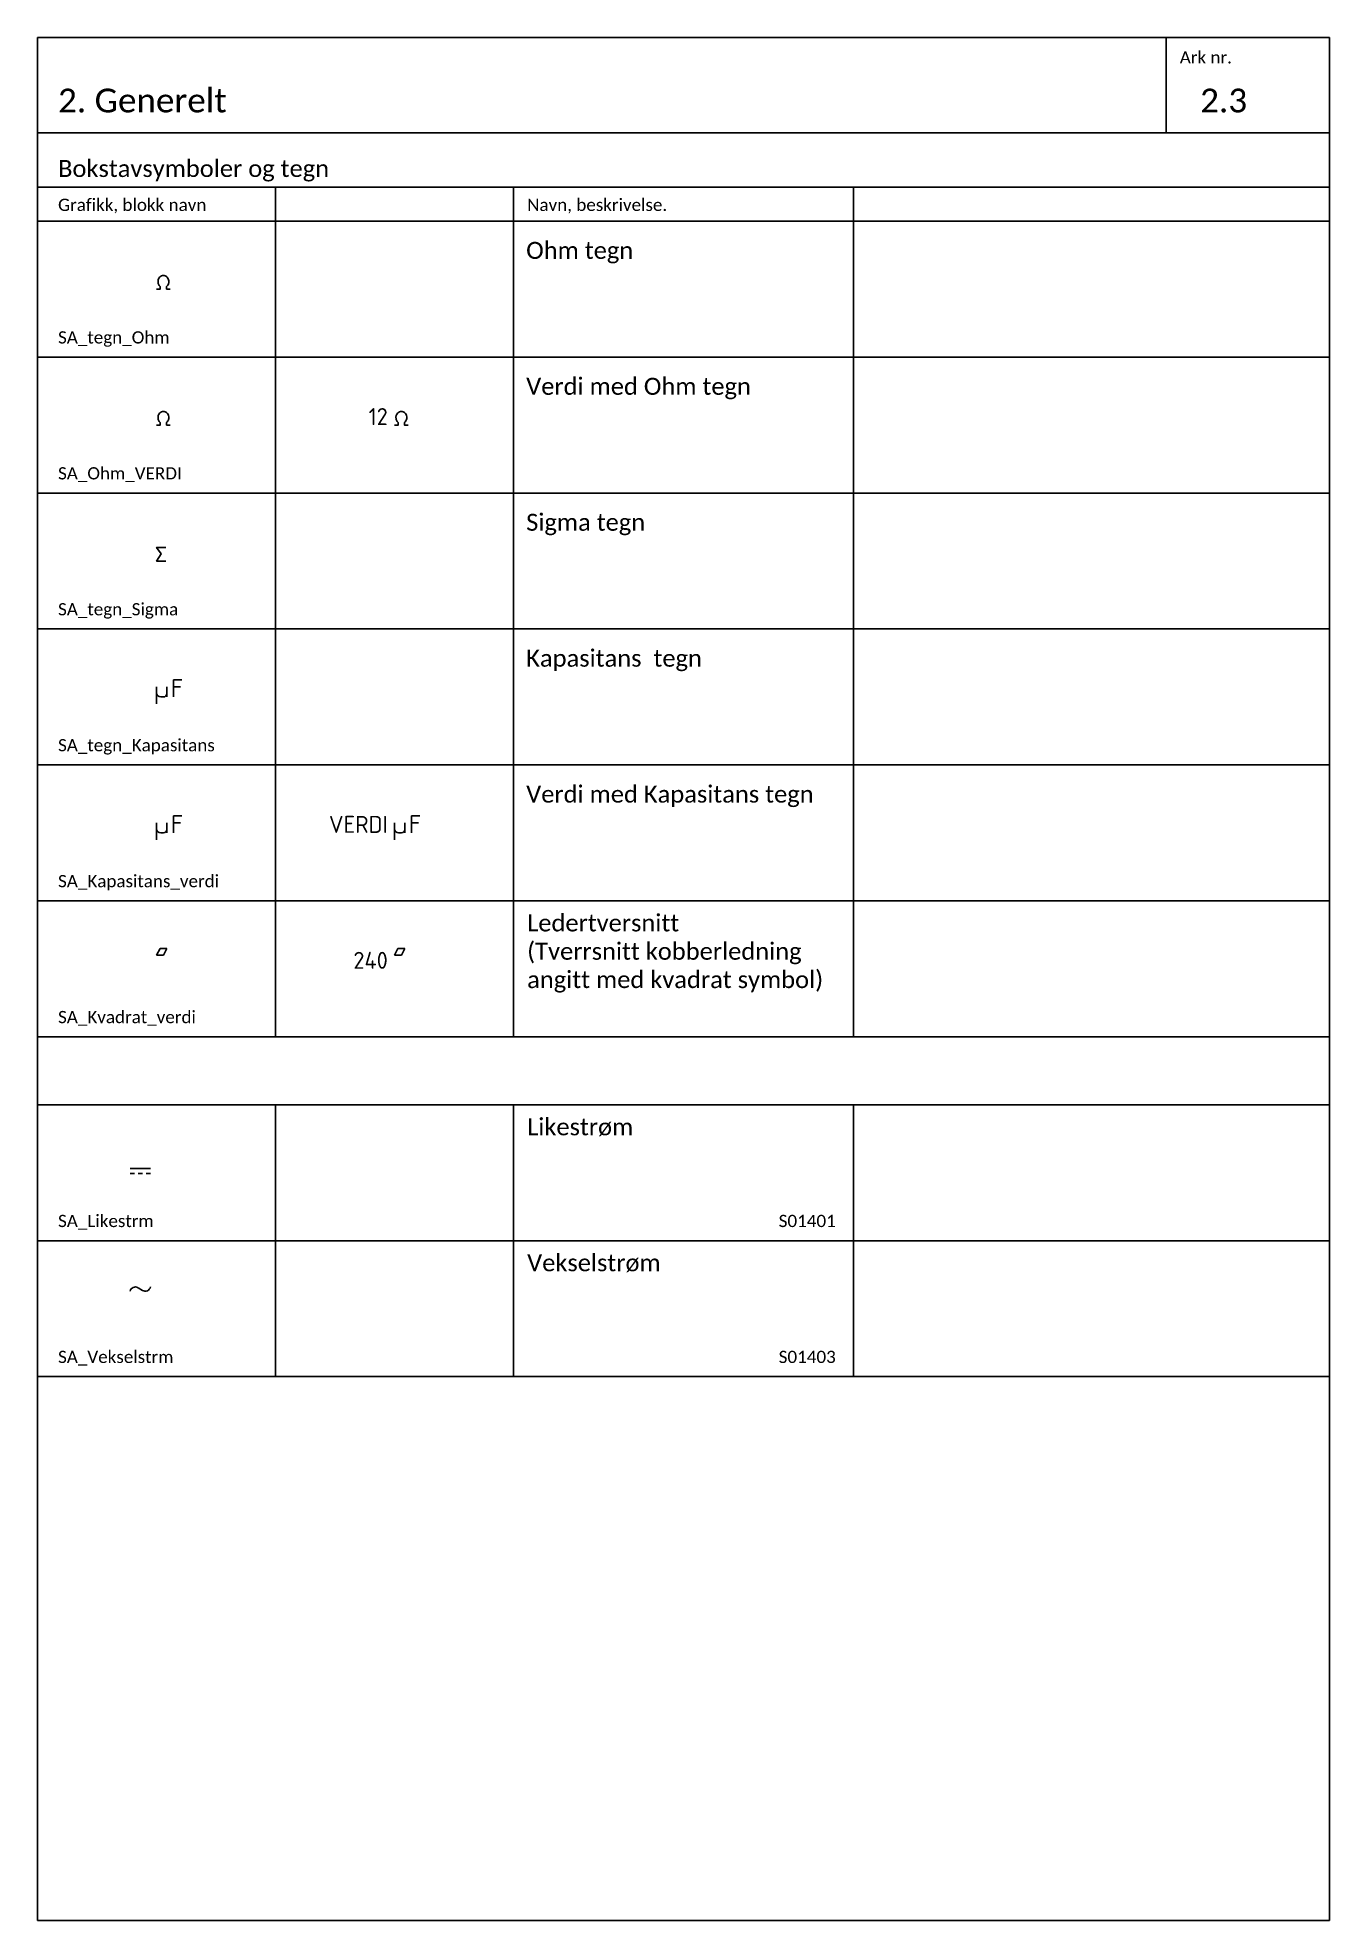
# Model space of a CAD drawing. Extents: x -220 to 1240, y -2179 to 277.
# Drawn here: x 420 to 610, y -307 to -30 of the extents above; entities that cross this region are included whole.
import ezdxf
from ezdxf.enums import TextEntityAlignment as Align

# ---------------------------------------------------------------- set-up
doc = ezdxf.new("R2010")
doc.units = 0
for name, color, linetype in [('KOMP-TEKST25', 2, 'Continuous'), ('KOMPONENTER', 2, 'Continuous'), ('RAMME', 5, 'Continuous'), ('RAMME SYMBOLER', 4, 'Continuous'), ('RAMME TEKST', 7, 'Continuous'), ('Sig-komponenter', 2, 'Continuous')]:
    doc.layers.add(name, color=color, linetype=linetype)
doc.styles.add('Calibri', font='calibri.ttf')
doc.styles.add('ISO25', font='iso3098.shx', dxfattribs={"height": 2.5})

msp = doc.modelspace()

# ---------------------------------------------------------------- texts
at = {"layer": 'RAMME TEKST', "linetype": 'ByBlock', "style": 'Calibri'}
for s, height, p in [('Ark nr.', 1.8, (588, -33.8)), ('2. Generelt', 3.5, (423, -41)), ('2.3', 3.5, (591, -41)), ('Bokstavsymboler og tegn', 2.5, (423, -50.5)), ('Grafikk, blokk navn', 1.8, (423, -55.5)), ('Navn, beskrivelse. ', 1.8, (492, -55.5)), ('SA_tegn_Ohm', 1.8, (423, -75)), ('SA_Ohm_VERDI', 1.8, (423, -95)), ('SA_tegn_Sigma', 1.8, (423, -115)), ('SA_tegn_Kapasitans ', 1.8, (423, -135)), ('SA_Kapasitans_verdi ', 1.8, (423, -155)), ('SA_Kvadrat_verdi', 1.8, (423, -175)), ('SA_Likestrm', 1.8, (423, -205)), ('S01401', 1.8, (529, -205)), ('SA_Vekselstrm', 1.8, (423, -225)), ('S01403', 1.8, (529, -225))]:
    msp.add_text(s, height=height, dxfattribs=at).set_placement(p)
at = {"layer": 'RAMME TEKST', "linetype": 'ByBlock', "char_height": 2.5, "attachment_point": 1, "style": 'Calibri'}
for s, insert, width in [('Ohm tegn', (491.86, -60.05), 48.1368), ('Verdi med Ohm tegn ', (491.86, -80.05), 48.1368), ('Kapasitans  tegn', (491.86, -120.05), 48.1368), ('Verdi med Kapasitans tegn', (491.86, -140.05), 48.1368), ('Ledertversnitt\\P(Tverrsnitt kobberledning angitt med kvadrat symbol)', (492, -159), 46)]:
    msp.add_mtext(s, dxfattribs=dict(at, insert=insert, width=width))
for s, width, heights, insert in [('Sigma tegn', 71.9778, [0], (491.86, -100.05)), ('Likestrøm', 46, [3], (492, -189)), ('Vekselstrøm', 46, [3], (492, -209))]:
    msp.add_mtext_dynamic_manual_height_columns(s, width=width, gutter_width=6.5, heights=heights, dxfattribs=dict(at, insert=insert))

# ---------------------------------------------------------------- blocks, each defined once
blk = doc.blocks.new('SA_tegn_Sigma')
blk.add_lwpolyline([(1.33, 0), (0, 0), (0.66, 1.05), (0, 2), (1.33, 2)])
blk = doc.blocks.new('SA_Likestrm')
for p, q in [((0, 0.75), (3, 0.75)), ((0, 0), (0.65, 0)), ((1.175, 0), (1.825, 0)), ((2.35, 0), (3, 0))]:
    blk.add_line(p, q)
blk = doc.blocks.new('SA_Vekselstrm')
blk.add_line((1.17, 0.5), (1.83, 0.11))
for centre, start, end in [((0.77, -0.18), 59.8942, 166.6765), ((2.23, 0.79), 239.8942, 346.6765)]:
    blk.add_arc(centre, 0.791, start, end)
blk = doc.blocks.new('SA_tegn_Ohm')
at = {"linetype": 'ByBlock', "lineweight": -2}
blk.add_open_spline([(2, 0), (1.83, 0), (1.65, 0), (1.46, 0), (1.46, 0.11), (1.46, 0.24), (1.46, 0.37), (1.54, 0.43), (1.61, 0.51), (1.75, 0.74), (1.79, 0.91), (1.8, 1.18), (1.79, 1.29), (1.73, 1.49), (1.68, 1.59), (1.52, 1.8), (1.4, 1.89), (1.18, 1.98), (1.08, 2), (0.9, 2), (0.8, 1.98), (0.58, 1.88), (0.46, 1.78), (0.31, 1.57), (0.27, 1.48), (0.2, 1.25), (0.19, 1.09), (0.24, 0.79), (0.3, 0.64), (0.43, 0.46), (0.48, 0.41), (0.54, 0.37), (0.54, 0.24), (0.54, 0.11), (0.54, 0), (0.35, 0), (0.17, 0), (0, 0)], degree=3, knots=[0, 0, 0, 0, 1, 1, 1, 2, 2, 2, 2.384119, 2.384119, 2.920802, 2.920802, 3.298001, 3.298001, 3.6752, 3.6752, 4.181985, 4.181985, 4.543091, 4.543091, 4.904196, 4.904196, 5.422313, 5.422313, 5.774891, 5.774891, 6.289468, 6.289468, 6.804044, 6.804044, 7.066694, 7.066694, 7.066694, 8.066694, 8.066694, 8.066694, 9.066694, 9.066694, 9.066694, 9.066694], dxfattribs=at)
blk = doc.blocks.new('SA_Ohm_VERDI')
blk.add_blockref('SA_tegn_Ohm', (0, 0))
at = {"layer": 'KOMP-TEKST25', "style": 'ISO25'}
blk.add_attdef('VERDI', text='', height=2.5, dxfattribs=at).set_placement((-1, 0), align=Align.RIGHT)
blk = doc.blocks.new('SA_tegn_Kapasitans')
at = {"color": 0, "linetype": 'ByBlock', "lineweight": -2}
for p, q in [((0, 1.5), (0, -1)), ((0.6, 0), (1, 0)), ((1.5, 1.5), (1.5, 0))]:
    blk.add_line(p, q, dxfattribs=at)
for points in [[(2.5, 0), (2.5, 2.5)], [(2.5, 2.5), (3.7, 2.5)], [(2.5, 1.5), (3.5, 1.5)]]:
    blk.add_lwpolyline(points, dxfattribs=at)
for centre, radius, start, end in [((0.6, 0.6), 0.6, 180, 270), ((1, 0.5), 0.5, 270, 0)]:
    blk.add_arc(centre, radius, start, end, dxfattribs=at)
blk = doc.blocks.new('SA_Kapasitans_verdi')
at = {"color": 0, "linetype": 'ByBlock', "lineweight": -2}
for p, q in [((0, 1.5), (0, -1)), ((0.6, 0), (1, 0)), ((1.5, 1.5), (1.5, 0))]:
    blk.add_line(p, q, dxfattribs=at)
for points in [[(2.5, 0), (2.5, 2.5)], [(2.5, 2.5), (3.7, 2.5)], [(2.5, 1.5), (3.5, 1.5)]]:
    blk.add_lwpolyline(points, dxfattribs=at)
for centre, radius, start, end in [((0.6, 0.6), 0.6, 180, 270), ((1, 0.5), 0.5, 270, 0)]:
    blk.add_arc(centre, radius, start, end, dxfattribs=at)
at = {"layer": 'KOMP-TEKST25', "style": 'ISO25'}
blk.add_attdef('VERDI', text='', height=2.5, dxfattribs=at).set_placement((-1, 0), align=Align.RIGHT)
blk = doc.blocks.new('SA_Kvadrat_verdi')
at = {"layer": 'KOMPONENTER', "color": 0, "linetype": 'ByBlock', "lineweight": -2}
for p, q in [((0, 2), (0.5, 3)), ((0.5, 3), (1.5, 3)), ((1.5, 3), (1, 2)), ((1, 2), (0, 2))]:
    blk.add_line(p, q, dxfattribs=at)
at = {"layer": 'KOMP-TEKST25', "linetype": 'ByBlock', "lineweight": -2, "style": 'ISO25'}
blk.add_attdef('TEKST1', text='', height=2.5, dxfattribs=at).set_placement((-1, 0), align=Align.RIGHT)

# ---------------------------------------------------------------- linework, layer by layer
at = {"layer": 'RAMME'}
msp.add_lwpolyline([(610, -30), (420, -30), (420, -307), (610, -307)], close=True, dxfattribs=at)
msp.add_lwpolyline([(420, -44), (610, -44)], dxfattribs=at)
at = {"layer": 'RAMME SYMBOLER'}
for p, q in [((586, -44), (586, -30)), ((420, -52), (610, -52)), ((455, -52), (455, -177)), ((490, -52), (490, -177)), ((540, -52), (540, -177)), ((420, -57), (610, -57)), ((420, -77), (610, -77)), ((420, -97), (610, -97)), ((420, -117), (610, -117)), ((420, -137), (610, -137)), ((420, -157), (610, -157)), ((420, -177), (610, -177)), ((420, -187), (610, -187)), ((455, -187), (455, -227)), ((490, -187), (490, -227)), ((540, -187), (540, -227)), ((420, -207), (610, -207)), ((420, -227), (610, -227))]:
    msp.add_line(p, q, dxfattribs=at)

# ---------------------------------------------------------------- block references
at = {"layer": 'Sig-komponenter'}
for name, p in [('SA_tegn_Ohm', (437.5, -67)), ('SA_Ohm_VERDI', (437.5, -87)), ('SA_tegn_Sigma', (437.5, -107)), ('SA_tegn_Kapasitans', (437.5, -127)), ('SA_Kapasitans_verdi', (437.5, -147)), ('SA_Kvadrat_verdi', (437.5, -167)), ('SA_Likestrm', (433.59, -197.12)), ('SA_Vekselstrm', (433.59, -214.42))]:
    msp.add_blockref(name, p, dxfattribs=at)
for name, p, values in [('SA_Ohm_VERDI', (472.5, -87), {'VERDI': '12'}), ('SA_Kapasitans_verdi', (472.5, -147), {'VERDI': 'VERDI'}), ('SA_Kvadrat_verdi', (472.5, -167), {'TEKST1': '240'})]:
    msp.add_blockref(name, p, dxfattribs=at).add_auto_attribs(values)

msp.set_redraw_order([(e.dxf.handle, doc.entitydb.next_handle()) for e in msp.query("TEXT MTEXT ATTDEF DIMENSION ARC_DIMENSION")])  # texts and dimensions are drawn at this point

doc.saveas('drawing.dxf')
